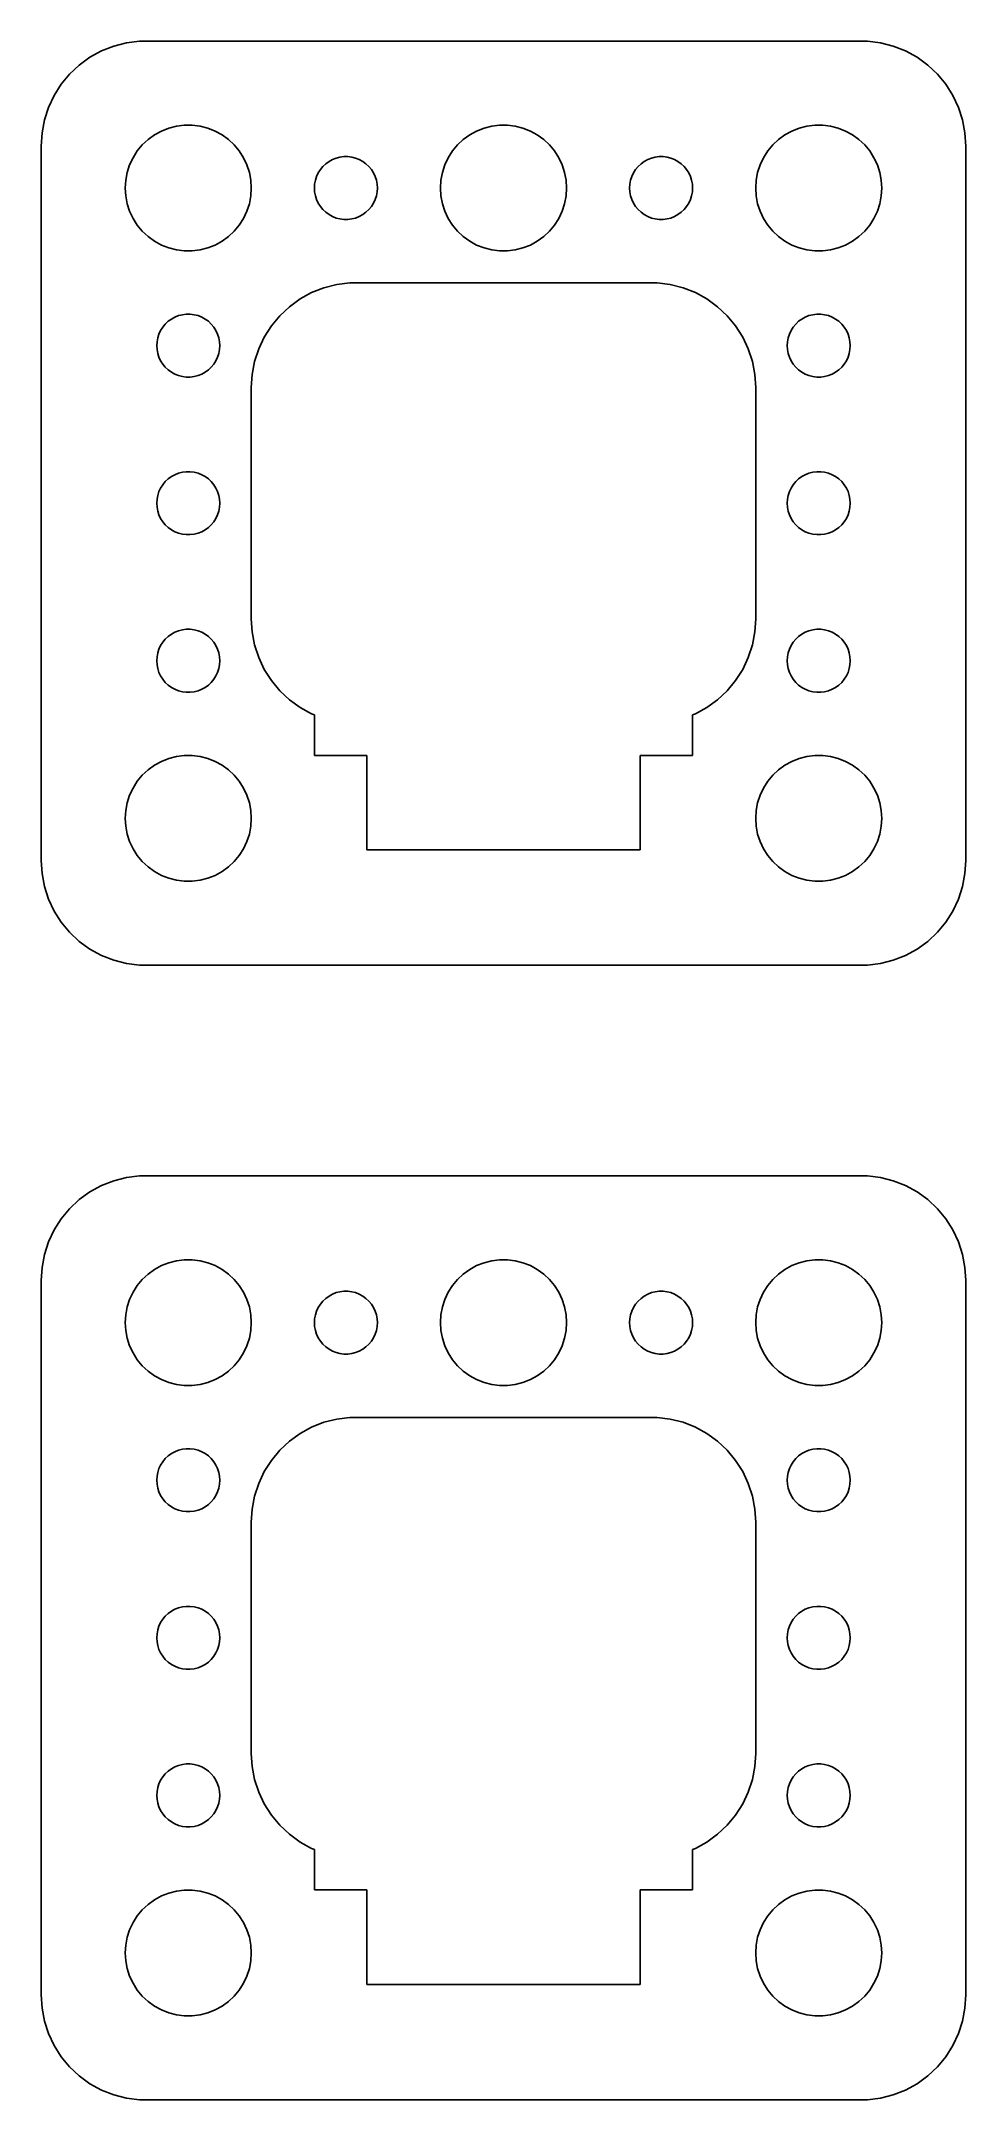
# Model space of a CAD drawing. Header units: metres. Extents: x -22 to 22, y 86 to 184.
import ezdxf

# ---------------------------------------------------------------- set-up
doc = ezdxf.new("R2010")
doc.units = ezdxf.units.M

msp = doc.modelspace()

# ---------------------------------------------------------------- linework, layer by layer
for p, q in [((-19.1289, 183.524), (-19.6791, 183.222)), ((-18.5451, 183.755), (-19.1289, 183.524)), ((-17.9369, 183.911), (-18.5451, 183.755)), ((-17.3139, 183.99), (-17.9369, 183.911)), ((17.3139, 183.99), (-17.3139, 183.99)), ((17.9369, 183.911), (17.3139, 183.99)), ((18.5451, 183.755), (17.9369, 183.911)), ((19.1289, 183.524), (18.5451, 183.755)), ((19.6791, 183.222), (19.1289, 183.524)), ((-20.6448, 182.423), (-21.0451, 181.939)), ((-20.1871, 182.853), (-20.6448, 182.423)), ((-19.6791, 183.222), (-20.1871, 182.853)), ((20.1871, 182.853), (19.6791, 183.222)), ((20.6448, 182.423), (20.1871, 182.853)), ((21.0451, 181.939), (20.6448, 182.423)), ((-21.3815, 181.409), (-21.6489, 180.841)), ((-21.0451, 181.939), (-21.3815, 181.409)), ((21.3815, 181.409), (21.0451, 181.939)), ((21.6489, 180.841), (21.3815, 181.409)), ((-21.6489, 180.841), (-21.8429, 180.243)), ((21.8429, 180.243), (21.6489, 180.841)), ((-21.9606, 179.627), (-22, 179)), ((-21.8429, 180.243), (-21.9606, 179.627)), ((-17.1869, 179.054), (-16.9123, 179.312)), ((-16.9123, 179.312), (-16.6075, 179.533)), ((-16.6075, 179.533), (-16.2773, 179.714)), ((-16.2773, 179.714), (-15.927, 179.853)), ((-15.927, 179.853), (-15.5621, 179.947)), ((-15.5621, 179.947), (-15.1884, 179.994)), ((-15.1884, 179.994), (-14.8116, 179.994)), ((-14.8116, 179.994), (-14.4379, 179.947)), ((-14.4379, 179.947), (-14.0729, 179.853)), ((-14.0729, 179.853), (-13.7227, 179.714)), ((-13.7227, 179.714), (-13.3925, 179.533)), ((-13.3925, 179.533), (-13.0877, 179.312)), ((-13.0877, 179.312), (-12.8131, 179.054)), ((-2.1869, 179.054), (-1.91226, 179.312)), ((-1.91226, 179.312), (-1.60747, 179.533)), ((-1.60747, 179.533), (-1.27733, 179.714)), ((-1.27733, 179.714), (-0.92705, 179.853)), ((-0.92705, 179.853), (-0.56213, 179.947)), ((-0.56213, 179.947), (-0.18837, 179.994)), ((-0.18837, 179.994), (0.18837, 179.994)), ((0.18837, 179.994), (0.56213, 179.947)), ((0.56213, 179.947), (0.92705, 179.853)), ((0.92705, 179.853), (1.27733, 179.714)), ((1.27733, 179.714), (1.60747, 179.533)), ((1.60747, 179.533), (1.91226, 179.312)), ((1.91226, 179.312), (2.1869, 179.054)), ((12.8131, 179.054), (13.0877, 179.312)), ((13.0877, 179.312), (13.3925, 179.533)), ((13.3925, 179.533), (13.7227, 179.714)), ((13.7227, 179.714), (14.0729, 179.853)), ((14.0729, 179.853), (14.4379, 179.947)), ((14.4379, 179.947), (14.8116, 179.994)), ((14.8116, 179.994), (15.1884, 179.994)), ((15.1884, 179.994), (15.5621, 179.947)), ((15.5621, 179.947), (15.927, 179.853)), ((15.927, 179.853), (16.2773, 179.714)), ((16.2773, 179.714), (16.6075, 179.533)), ((16.6075, 179.533), (16.9123, 179.312)), ((16.9123, 179.312), (17.1869, 179.054)), ((21.9606, 179.627), (21.8429, 180.243)), ((22, 179), (21.9606, 179.627)), ((-22, 179), (-22, 145)), ((-17.7893, 178.104), (-17.6289, 178.445)), ((-17.6289, 178.445), (-17.427, 178.763)), ((-17.427, 178.763), (-17.1869, 179.054)), ((-12.8131, 179.054), (-12.5729, 178.763)), ((-12.5729, 178.763), (-12.3711, 178.445)), ((-12.3711, 178.445), (-12.2107, 178.104)), ((-8.30373, 178.266), (-8.13866, 178.357)), ((-8.13866, 178.357), (-7.96352, 178.427)), ((-7.96352, 178.427), (-7.78107, 178.473)), ((-7.78107, 178.473), (-7.59418, 178.497)), ((-7.59418, 178.497), (-7.40581, 178.497)), ((-7.40581, 178.497), (-7.21892, 178.473)), ((-7.21892, 178.473), (-7.03647, 178.427)), ((-7.03647, 178.427), (-6.86133, 178.357)), ((-6.86133, 178.357), (-6.69626, 178.266)), ((-2.78932, 178.104), (-2.62891, 178.445)), ((-2.62891, 178.445), (-2.42705, 178.763)), ((-2.42705, 178.763), (-2.1869, 179.054)), ((2.1869, 179.054), (2.42705, 178.763)), ((2.42705, 178.763), (2.62891, 178.445)), ((2.62891, 178.445), (2.78932, 178.104)), ((6.69626, 178.266), (6.86133, 178.357)), ((6.86133, 178.357), (7.03647, 178.427)), ((7.03647, 178.427), (7.21892, 178.473)), ((7.21892, 178.473), (7.40581, 178.497)), ((7.40581, 178.497), (7.59418, 178.497)), ((7.59418, 178.497), (7.78107, 178.473)), ((7.78107, 178.473), (7.96352, 178.427)), ((7.96352, 178.427), (8.13866, 178.357)), ((8.13866, 178.357), (8.30373, 178.266)), ((12.2107, 178.104), (12.3711, 178.445)), ((12.3711, 178.445), (12.5729, 178.763)), ((12.5729, 178.763), (12.8131, 179.054)), ((17.1869, 179.054), (17.427, 178.763)), ((17.427, 178.763), (17.6289, 178.445)), ((17.6289, 178.445), (17.7893, 178.104)), ((22, 145), (22, 179)), ((-18, 177), (-17.9763, 177.376)), ((-17.9763, 177.376), (-17.9057, 177.746)), ((-17.9057, 177.746), (-17.7893, 178.104)), ((-12.2107, 178.104), (-12.0942, 177.746)), ((-12.0942, 177.746), (-12.0237, 177.376)), ((-12.0237, 177.376), (-12, 177)), ((-8.98816, 177.188), (-8.95287, 177.373)), ((-8.95287, 177.373), (-8.89465, 177.552)), ((-8.89465, 177.552), (-8.81445, 177.723)), ((-8.81445, 177.723), (-8.71352, 177.882)), ((-8.71352, 177.882), (-8.59344, 178.027)), ((-8.59344, 178.027), (-8.45613, 178.156)), ((-8.45613, 178.156), (-8.30373, 178.266)), ((-6.69626, 178.266), (-6.54385, 178.156)), ((-6.54385, 178.156), (-6.40654, 178.027)), ((-6.40654, 178.027), (-6.28647, 177.882)), ((-6.28647, 177.882), (-6.18553, 177.723)), ((-6.18553, 177.723), (-6.10533, 177.552)), ((-6.10533, 177.552), (-6.04712, 177.373)), ((-6.04712, 177.373), (-6.01183, 177.188)), ((-3, 177), (-2.97633, 177.376)), ((-2.97633, 177.376), (-2.90575, 177.746)), ((-2.90575, 177.746), (-2.78932, 178.104)), ((2.78932, 178.104), (2.90575, 177.746)), ((2.90575, 177.746), (2.97633, 177.376)), ((2.97633, 177.376), (3, 177)), ((6.01183, 177.188), (6.04712, 177.373)), ((6.04712, 177.373), (6.10533, 177.552)), ((6.10533, 177.552), (6.18553, 177.723)), ((6.18553, 177.723), (6.28647, 177.882)), ((6.28647, 177.882), (6.40654, 178.027)), ((6.40654, 178.027), (6.54385, 178.156)), ((6.54385, 178.156), (6.69626, 178.266)), ((8.30373, 178.266), (8.45613, 178.156)), ((8.45613, 178.156), (8.59344, 178.027)), ((8.59344, 178.027), (8.71352, 177.882)), ((8.71352, 177.882), (8.81445, 177.723)), ((8.81445, 177.723), (8.89465, 177.552)), ((8.89465, 177.552), (8.95287, 177.373)), ((8.95287, 177.373), (8.98816, 177.188)), ((12, 177), (12.0237, 177.376)), ((12.0237, 177.376), (12.0942, 177.746)), ((12.0942, 177.746), (12.2107, 178.104)), ((17.7893, 178.104), (17.9057, 177.746)), ((17.9057, 177.746), (17.9763, 177.376)), ((17.9763, 177.376), (18, 177)), ((-17.9763, 176.624), (-18, 177)), ((-17.9057, 176.254), (-17.9763, 176.624)), ((-12.0237, 176.624), (-12.0942, 176.254)), ((-12, 177), (-12.0237, 176.624)), ((-9, 177), (-8.98816, 177.188)), ((-8.98816, 176.812), (-9, 177)), ((-8.95287, 176.627), (-8.98816, 176.812)), ((-8.89465, 176.448), (-8.95287, 176.627)), ((-8.81445, 176.277), (-8.89465, 176.448)), ((-6.10533, 176.448), (-6.18553, 176.277)), ((-6.04712, 176.627), (-6.10533, 176.448)), ((-6.01183, 176.812), (-6.04712, 176.627)), ((-6.01183, 177.188), (-6, 177)), ((-6, 177), (-6.01183, 176.812)), ((-2.97633, 176.624), (-3, 177)), ((-2.90575, 176.254), (-2.97633, 176.624)), ((2.97633, 176.624), (2.90575, 176.254)), ((3, 177), (2.97633, 176.624)), ((6, 177), (6.01183, 177.188)), ((6.01183, 176.812), (6, 177)), ((6.04712, 176.627), (6.01183, 176.812)), ((6.10533, 176.448), (6.04712, 176.627)), ((6.18553, 176.277), (6.10533, 176.448)), ((8.89465, 176.448), (8.81445, 176.277)), ((8.95287, 176.627), (8.89465, 176.448)), ((8.98816, 176.812), (8.95287, 176.627)), ((8.98816, 177.188), (9, 177)), ((9, 177), (8.98816, 176.812)), ((12.0237, 176.624), (12, 177)), ((12.0942, 176.254), (12.0237, 176.624)), ((17.9763, 176.624), (17.9057, 176.254)), ((18, 177), (17.9763, 176.624)), ((-17.7893, 175.896), (-17.9057, 176.254)), ((-17.6289, 175.555), (-17.7893, 175.896)), ((-17.427, 175.237), (-17.6289, 175.555)), ((-12.3711, 175.555), (-12.5729, 175.237)), ((-12.2107, 175.896), (-12.3711, 175.555)), ((-12.0942, 176.254), (-12.2107, 175.896)), ((-8.71352, 176.118), (-8.81445, 176.277)), ((-8.59344, 175.973), (-8.71352, 176.118)), ((-8.45613, 175.844), (-8.59344, 175.973)), ((-8.30373, 175.734), (-8.45613, 175.844)), ((-8.13866, 175.643), (-8.30373, 175.734)), ((-7.96352, 175.573), (-8.13866, 175.643)), ((-7.78107, 175.527), (-7.96352, 175.573)), ((-7.59418, 175.503), (-7.78107, 175.527)), ((-7.40581, 175.503), (-7.59418, 175.503)), ((-7.21892, 175.527), (-7.40581, 175.503)), ((-7.03647, 175.573), (-7.21892, 175.527)), ((-6.86133, 175.643), (-7.03647, 175.573)), ((-6.69626, 175.734), (-6.86133, 175.643)), ((-6.54385, 175.844), (-6.69626, 175.734)), ((-6.40654, 175.973), (-6.54385, 175.844)), ((-6.28647, 176.118), (-6.40654, 175.973)), ((-6.18553, 176.277), (-6.28647, 176.118)), ((-2.78932, 175.896), (-2.90575, 176.254)), ((-2.62891, 175.555), (-2.78932, 175.896)), ((-2.42705, 175.237), (-2.62891, 175.555)), ((2.62891, 175.555), (2.42705, 175.237)), ((2.78932, 175.896), (2.62891, 175.555)), ((2.90575, 176.254), (2.78932, 175.896)), ((6.28647, 176.118), (6.18553, 176.277)), ((6.40654, 175.973), (6.28647, 176.118)), ((6.54385, 175.844), (6.40654, 175.973)), ((6.69626, 175.734), (6.54385, 175.844)), ((6.86133, 175.643), (6.69626, 175.734)), ((7.03647, 175.573), (6.86133, 175.643)), ((7.21892, 175.527), (7.03647, 175.573)), ((7.40581, 175.503), (7.21892, 175.527)), ((7.59418, 175.503), (7.40581, 175.503)), ((7.78107, 175.527), (7.59418, 175.503)), ((7.96352, 175.573), (7.78107, 175.527)), ((8.13866, 175.643), (7.96352, 175.573)), ((8.30373, 175.734), (8.13866, 175.643)), ((8.45613, 175.844), (8.30373, 175.734)), ((8.59344, 175.973), (8.45613, 175.844)), ((8.71352, 176.118), (8.59344, 175.973)), ((8.81445, 176.277), (8.71352, 176.118)), ((12.2107, 175.896), (12.0942, 176.254)), ((12.3711, 175.555), (12.2107, 175.896)), ((12.5729, 175.237), (12.3711, 175.555)), ((17.6289, 175.555), (17.427, 175.237)), ((17.7893, 175.896), (17.6289, 175.555)), ((17.9057, 176.254), (17.7893, 175.896)), ((-17.1869, 174.946), (-17.427, 175.237)), ((-16.9123, 174.688), (-17.1869, 174.946)), ((-16.6075, 174.467), (-16.9123, 174.688)), ((-16.2773, 174.286), (-16.6075, 174.467)), ((-13.3925, 174.467), (-13.7227, 174.286)), ((-13.0877, 174.688), (-13.3925, 174.467)), ((-12.8131, 174.946), (-13.0877, 174.688)), ((-12.5729, 175.237), (-12.8131, 174.946)), ((-2.1869, 174.946), (-2.42705, 175.237)), ((-1.91226, 174.688), (-2.1869, 174.946)), ((-1.60747, 174.467), (-1.91226, 174.688)), ((-1.27733, 174.286), (-1.60747, 174.467)), ((1.60747, 174.467), (1.27733, 174.286)), ((1.91226, 174.688), (1.60747, 174.467)), ((2.1869, 174.946), (1.91226, 174.688)), ((2.42705, 175.237), (2.1869, 174.946)), ((12.8131, 174.946), (12.5729, 175.237)), ((13.0877, 174.688), (12.8131, 174.946)), ((13.3925, 174.467), (13.0877, 174.688)), ((13.7227, 174.286), (13.3925, 174.467)), ((16.6075, 174.467), (16.2773, 174.286)), ((16.9123, 174.688), (16.6075, 174.467)), ((17.1869, 174.946), (16.9123, 174.688)), ((17.427, 175.237), (17.1869, 174.946)), ((-15.927, 174.147), (-16.2773, 174.286)), ((-15.5621, 174.053), (-15.927, 174.147)), ((-15.1884, 174.006), (-15.5621, 174.053)), ((-14.8116, 174.006), (-15.1884, 174.006)), ((-14.4379, 174.053), (-14.8116, 174.006)), ((-14.0729, 174.147), (-14.4379, 174.053)), ((-13.7227, 174.286), (-14.0729, 174.147)), ((-0.92705, 174.147), (-1.27733, 174.286)), ((-0.56213, 174.053), (-0.92705, 174.147)), ((-0.18837, 174.006), (-0.56213, 174.053)), ((0.18837, 174.006), (-0.18837, 174.006)), ((0.56213, 174.053), (0.18837, 174.006)), ((0.92705, 174.147), (0.56213, 174.053)), ((1.27733, 174.286), (0.92705, 174.147)), ((14.0729, 174.147), (13.7227, 174.286)), ((14.4379, 174.053), (14.0729, 174.147)), ((14.8116, 174.006), (14.4379, 174.053)), ((15.1884, 174.006), (14.8116, 174.006)), ((15.5621, 174.053), (15.1884, 174.006)), ((15.927, 174.147), (15.5621, 174.053)), ((16.2773, 174.286), (15.927, 174.147)), ((-7.9369, 172.411), (-7.31395, 172.49)), ((-7.31395, 172.49), (7.31395, 172.49)), ((7.31395, 172.49), (7.9369, 172.411)), ((-10.1871, 171.353), (-9.67912, 171.722)), ((-9.67912, 171.722), (-9.12889, 172.024)), ((-9.12889, 172.024), (-8.54507, 172.255)), ((-8.54507, 172.255), (-7.9369, 172.411)), ((7.9369, 172.411), (8.54507, 172.255)), ((8.54507, 172.255), (9.12889, 172.024)), ((9.12889, 172.024), (9.67912, 171.722)), ((9.67912, 171.722), (10.1871, 171.353)), ((-16.2135, 170.382), (-16.0934, 170.527)), ((-16.0934, 170.527), (-15.9561, 170.656)), ((-15.9561, 170.656), (-15.8037, 170.766)), ((-15.8037, 170.766), (-15.6387, 170.857)), ((-15.6387, 170.857), (-15.4635, 170.927)), ((-15.4635, 170.927), (-15.2811, 170.973)), ((-15.2811, 170.973), (-15.0942, 170.997)), ((-15.0942, 170.997), (-14.9058, 170.997)), ((-14.9058, 170.997), (-14.7189, 170.973)), ((-14.7189, 170.973), (-14.5365, 170.927)), ((-14.5365, 170.927), (-14.3613, 170.857)), ((-14.3613, 170.857), (-14.1963, 170.766)), ((-14.1963, 170.766), (-14.0439, 170.656)), ((-14.0439, 170.656), (-13.9065, 170.527)), ((-13.9065, 170.527), (-13.7865, 170.382)), ((-11.0451, 170.439), (-10.6448, 170.923)), ((-10.6448, 170.923), (-10.1871, 171.353)), ((10.1871, 171.353), (10.6448, 170.923)), ((10.6448, 170.923), (11.0451, 170.439)), ((13.7865, 170.382), (13.9065, 170.527)), ((13.9065, 170.527), (14.0439, 170.656)), ((14.0439, 170.656), (14.1963, 170.766)), ((14.1963, 170.766), (14.3613, 170.857)), ((14.3613, 170.857), (14.5365, 170.927)), ((14.5365, 170.927), (14.7189, 170.973)), ((14.7189, 170.973), (14.9058, 170.997)), ((14.9058, 170.997), (15.0942, 170.997)), ((15.0942, 170.997), (15.2811, 170.973)), ((15.2811, 170.973), (15.4635, 170.927)), ((15.4635, 170.927), (15.6387, 170.857)), ((15.6387, 170.857), (15.8037, 170.766)), ((15.8037, 170.766), (15.9561, 170.656)), ((15.9561, 170.656), (16.0934, 170.527)), ((16.0934, 170.527), (16.2135, 170.382)), ((-16.5, 169.5), (-16.4882, 169.688)), ((-16.4882, 169.688), (-16.4529, 169.873)), ((-16.4529, 169.873), (-16.3947, 170.052)), ((-16.3947, 170.052), (-16.3145, 170.223)), ((-16.3145, 170.223), (-16.2135, 170.382)), ((-13.7865, 170.382), (-13.6855, 170.223)), ((-13.6855, 170.223), (-13.6053, 170.052)), ((-13.6053, 170.052), (-13.5471, 169.873)), ((-13.5471, 169.873), (-13.5118, 169.688)), ((-13.5118, 169.688), (-13.5, 169.5)), ((-11.6489, 169.341), (-11.3815, 169.909)), ((-11.3815, 169.909), (-11.0451, 170.439)), ((11.0451, 170.439), (11.3815, 169.909)), ((11.3815, 169.909), (11.6489, 169.341)), ((13.5, 169.5), (13.5118, 169.688)), ((13.5118, 169.688), (13.5471, 169.873)), ((13.5471, 169.873), (13.6053, 170.052)), ((13.6053, 170.052), (13.6855, 170.223)), ((13.6855, 170.223), (13.7865, 170.382)), ((16.2135, 170.382), (16.3145, 170.223)), ((16.3145, 170.223), (16.3947, 170.052)), ((16.3947, 170.052), (16.4529, 169.873)), ((16.4529, 169.873), (16.4882, 169.688)), ((16.4882, 169.688), (16.5, 169.5)), ((-16.4882, 169.312), (-16.5, 169.5)), ((-16.4529, 169.127), (-16.4882, 169.312)), ((-16.3947, 168.948), (-16.4529, 169.127)), ((-16.3145, 168.777), (-16.3947, 168.948)), ((-16.2135, 168.618), (-16.3145, 168.777)), ((-16.0934, 168.473), (-16.2135, 168.618)), ((-13.7865, 168.618), (-13.9065, 168.473)), ((-13.6855, 168.777), (-13.7865, 168.618)), ((-13.6053, 168.948), (-13.6855, 168.777)), ((-13.5471, 169.127), (-13.6053, 168.948)), ((-13.5118, 169.312), (-13.5471, 169.127)), ((-13.5, 169.5), (-13.5118, 169.312)), ((-11.9606, 168.127), (-11.8429, 168.743)), ((-11.8429, 168.743), (-11.6489, 169.341)), ((11.6489, 169.341), (11.8429, 168.743)), ((11.8429, 168.743), (11.9606, 168.127)), ((13.5118, 169.312), (13.5, 169.5)), ((13.5471, 169.127), (13.5118, 169.312)), ((13.6053, 168.948), (13.5471, 169.127)), ((13.6855, 168.777), (13.6053, 168.948)), ((13.7865, 168.618), (13.6855, 168.777)), ((13.9065, 168.473), (13.7865, 168.618)), ((16.2135, 168.618), (16.0934, 168.473)), ((16.3145, 168.777), (16.2135, 168.618)), ((16.3947, 168.948), (16.3145, 168.777)), ((16.4529, 169.127), (16.3947, 168.948)), ((16.4882, 169.312), (16.4529, 169.127)), ((16.5, 169.5), (16.4882, 169.312)), ((-15.9561, 168.344), (-16.0934, 168.473)), ((-15.8037, 168.234), (-15.9561, 168.344)), ((-15.6387, 168.143), (-15.8037, 168.234)), ((-15.4635, 168.073), (-15.6387, 168.143)), ((-15.2811, 168.027), (-15.4635, 168.073)), ((-15.0942, 168.003), (-15.2811, 168.027)), ((-14.9058, 168.003), (-15.0942, 168.003)), ((-14.7189, 168.027), (-14.9058, 168.003)), ((-14.5365, 168.073), (-14.7189, 168.027)), ((-14.3613, 168.143), (-14.5365, 168.073)), ((-14.1963, 168.234), (-14.3613, 168.143)), ((-14.0439, 168.344), (-14.1963, 168.234)), ((-13.9065, 168.473), (-14.0439, 168.344)), ((-12, 167.5), (-11.9606, 168.127)), ((11.9606, 168.127), (12, 167.5)), ((14.0439, 168.344), (13.9065, 168.473)), ((14.1963, 168.234), (14.0439, 168.344)), ((14.3613, 168.143), (14.1963, 168.234)), ((14.5365, 168.073), (14.3613, 168.143)), ((14.7189, 168.027), (14.5365, 168.073)), ((14.9058, 168.003), (14.7189, 168.027)), ((15.0942, 168.003), (14.9058, 168.003)), ((15.2811, 168.027), (15.0942, 168.003)), ((15.4635, 168.073), (15.2811, 168.027)), ((15.6387, 168.143), (15.4635, 168.073)), ((15.8037, 168.234), (15.6387, 168.143)), ((15.9561, 168.344), (15.8037, 168.234)), ((16.0934, 168.473), (15.9561, 168.344)), ((-12, 156.5), (-12, 167.5)), ((12, 167.5), (12, 156.5)), ((-16.3947, 162.552), (-16.3145, 162.723)), ((-16.3145, 162.723), (-16.2135, 162.882)), ((-16.2135, 162.882), (-16.0934, 163.027)), ((-16.0934, 163.027), (-15.9561, 163.156)), ((-15.9561, 163.156), (-15.8037, 163.266)), ((-15.8037, 163.266), (-15.6387, 163.357)), ((-15.6387, 163.357), (-15.4635, 163.427)), ((-15.4635, 163.427), (-15.2811, 163.473)), ((-15.2811, 163.473), (-15.0942, 163.497)), ((-15.0942, 163.497), (-14.9058, 163.497)), ((-14.9058, 163.497), (-14.7189, 163.473)), ((-14.7189, 163.473), (-14.5365, 163.427)), ((-14.5365, 163.427), (-14.3613, 163.357)), ((-14.3613, 163.357), (-14.1963, 163.266)), ((-14.1963, 163.266), (-14.0439, 163.156)), ((-14.0439, 163.156), (-13.9065, 163.027)), ((-13.9065, 163.027), (-13.7865, 162.882)), ((-13.7865, 162.882), (-13.6855, 162.723)), ((-13.6855, 162.723), (-13.6053, 162.552)), ((13.6053, 162.552), (13.6855, 162.723)), ((13.6855, 162.723), (13.7865, 162.882)), ((13.7865, 162.882), (13.9065, 163.027)), ((13.9065, 163.027), (14.0439, 163.156)), ((14.0439, 163.156), (14.1963, 163.266)), ((14.1963, 163.266), (14.3613, 163.357)), ((14.3613, 163.357), (14.5365, 163.427)), ((14.5365, 163.427), (14.7189, 163.473)), ((14.7189, 163.473), (14.9058, 163.497)), ((14.9058, 163.497), (15.0942, 163.497)), ((15.0942, 163.497), (15.2811, 163.473)), ((15.2811, 163.473), (15.4635, 163.427)), ((15.4635, 163.427), (15.6387, 163.357)), ((15.6387, 163.357), (15.8037, 163.266)), ((15.8037, 163.266), (15.9561, 163.156)), ((15.9561, 163.156), (16.0934, 163.027)), ((16.0934, 163.027), (16.2135, 162.882)), ((16.2135, 162.882), (16.3145, 162.723)), ((16.3145, 162.723), (16.3947, 162.552)), ((-16.5, 162), (-16.4882, 162.188)), ((-16.4882, 161.812), (-16.5, 162)), ((-16.4882, 162.188), (-16.4529, 162.373)), ((-16.4529, 161.627), (-16.4882, 161.812)), ((-16.4529, 162.373), (-16.3947, 162.552)), ((-13.6053, 162.552), (-13.5471, 162.373)), ((-13.5471, 162.373), (-13.5118, 162.188)), ((-13.5118, 161.812), (-13.5471, 161.627)), ((-13.5118, 162.188), (-13.5, 162)), ((-13.5, 162), (-13.5118, 161.812)), ((13.5, 162), (13.5118, 162.188)), ((13.5118, 161.812), (13.5, 162)), ((13.5118, 162.188), (13.5471, 162.373)), ((13.5471, 161.627), (13.5118, 161.812)), ((13.5471, 162.373), (13.6053, 162.552)), ((16.3947, 162.552), (16.4529, 162.373)), ((16.4529, 162.373), (16.4882, 162.188)), ((16.4882, 161.812), (16.4529, 161.627)), ((16.4882, 162.188), (16.5, 162)), ((16.5, 162), (16.4882, 161.812)), ((-16.3947, 161.448), (-16.4529, 161.627)), ((-16.3145, 161.277), (-16.3947, 161.448)), ((-16.2135, 161.118), (-16.3145, 161.277)), ((-16.0934, 160.973), (-16.2135, 161.118)), ((-15.9561, 160.844), (-16.0934, 160.973)), ((-15.8037, 160.734), (-15.9561, 160.844)), ((-15.6387, 160.643), (-15.8037, 160.734)), ((-14.1963, 160.734), (-14.3613, 160.643)), ((-14.0439, 160.844), (-14.1963, 160.734)), ((-13.9065, 160.973), (-14.0439, 160.844)), ((-13.7865, 161.118), (-13.9065, 160.973)), ((-13.6855, 161.277), (-13.7865, 161.118)), ((-13.6053, 161.448), (-13.6855, 161.277)), ((-13.5471, 161.627), (-13.6053, 161.448)), ((13.6053, 161.448), (13.5471, 161.627)), ((13.6855, 161.277), (13.6053, 161.448)), ((13.7865, 161.118), (13.6855, 161.277)), ((13.9065, 160.973), (13.7865, 161.118)), ((14.0439, 160.844), (13.9065, 160.973)), ((14.1963, 160.734), (14.0439, 160.844)), ((14.3613, 160.643), (14.1963, 160.734)), ((15.8037, 160.734), (15.6387, 160.643)), ((15.9561, 160.844), (15.8037, 160.734)), ((16.0934, 160.973), (15.9561, 160.844)), ((16.2135, 161.118), (16.0934, 160.973)), ((16.3145, 161.277), (16.2135, 161.118)), ((16.3947, 161.448), (16.3145, 161.277)), ((16.4529, 161.627), (16.3947, 161.448)), ((-15.4635, 160.573), (-15.6387, 160.643)), ((-15.2811, 160.527), (-15.4635, 160.573)), ((-15.0942, 160.503), (-15.2811, 160.527)), ((-14.9058, 160.503), (-15.0942, 160.503)), ((-14.7189, 160.527), (-14.9058, 160.503)), ((-14.5365, 160.573), (-14.7189, 160.527)), ((-14.3613, 160.643), (-14.5365, 160.573)), ((14.5365, 160.573), (14.3613, 160.643)), ((14.7189, 160.527), (14.5365, 160.573)), ((14.9058, 160.503), (14.7189, 160.527)), ((15.0942, 160.503), (14.9058, 160.503)), ((15.2811, 160.527), (15.0942, 160.503)), ((15.4635, 160.573), (15.2811, 160.527)), ((15.6387, 160.643), (15.4635, 160.573)), ((-15.8037, 155.766), (-15.6387, 155.857)), ((-15.6387, 155.857), (-15.4635, 155.927)), ((-15.4635, 155.927), (-15.2811, 155.973)), ((-15.2811, 155.973), (-15.0942, 155.997)), ((-15.0942, 155.997), (-14.9058, 155.997)), ((-14.9058, 155.997), (-14.7189, 155.973)), ((-14.7189, 155.973), (-14.5365, 155.927)), ((-14.5365, 155.927), (-14.3613, 155.857)), ((-14.3613, 155.857), (-14.1963, 155.766)), ((-11.9606, 155.873), (-12, 156.5)), ((-11.8429, 155.257), (-11.9606, 155.873)), ((11.9606, 155.873), (11.8429, 155.257)), ((12, 156.5), (11.9606, 155.873)), ((14.1963, 155.766), (14.3613, 155.857)), ((14.3613, 155.857), (14.5365, 155.927)), ((14.5365, 155.927), (14.7189, 155.973)), ((14.7189, 155.973), (14.9058, 155.997)), ((14.9058, 155.997), (15.0942, 155.997)), ((15.0942, 155.997), (15.2811, 155.973)), ((15.2811, 155.973), (15.4635, 155.927)), ((15.4635, 155.927), (15.6387, 155.857)), ((15.6387, 155.857), (15.8037, 155.766)), ((-16.4882, 154.688), (-16.4529, 154.873)), ((-16.4529, 154.873), (-16.3947, 155.052)), ((-16.3947, 155.052), (-16.3145, 155.223)), ((-16.3145, 155.223), (-16.2135, 155.382)), ((-16.2135, 155.382), (-16.0934, 155.527)), ((-16.0934, 155.527), (-15.9561, 155.656)), ((-15.9561, 155.656), (-15.8037, 155.766)), ((-14.1963, 155.766), (-14.0439, 155.656)), ((-14.0439, 155.656), (-13.9065, 155.527)), ((-13.9065, 155.527), (-13.7865, 155.382)), ((-13.7865, 155.382), (-13.6855, 155.223)), ((-13.6855, 155.223), (-13.6053, 155.052)), ((-13.6053, 155.052), (-13.5471, 154.873)), ((-13.5471, 154.873), (-13.5118, 154.688)), ((-11.6489, 154.659), (-11.8429, 155.257)), ((11.8429, 155.257), (11.6489, 154.659)), ((13.5118, 154.688), (13.5471, 154.873)), ((13.5471, 154.873), (13.6053, 155.052)), ((13.6053, 155.052), (13.6855, 155.223)), ((13.6855, 155.223), (13.7865, 155.382)), ((13.7865, 155.382), (13.9065, 155.527)), ((13.9065, 155.527), (14.0439, 155.656)), ((14.0439, 155.656), (14.1963, 155.766)), ((15.8037, 155.766), (15.9561, 155.656)), ((15.9561, 155.656), (16.0934, 155.527)), ((16.0934, 155.527), (16.2135, 155.382)), ((16.2135, 155.382), (16.3145, 155.223)), ((16.3145, 155.223), (16.3947, 155.052)), ((16.3947, 155.052), (16.4529, 154.873)), ((16.4529, 154.873), (16.4882, 154.688)), ((-16.5, 154.5), (-16.4882, 154.688)), ((-16.4882, 154.312), (-16.5, 154.5)), ((-16.4529, 154.127), (-16.4882, 154.312)), ((-16.3947, 153.948), (-16.4529, 154.127)), ((-16.3145, 153.777), (-16.3947, 153.948)), ((-13.6053, 153.948), (-13.6855, 153.777)), ((-13.5471, 154.127), (-13.6053, 153.948)), ((-13.5118, 154.312), (-13.5471, 154.127)), ((-13.5118, 154.688), (-13.5, 154.5)), ((-13.5, 154.5), (-13.5118, 154.312)), ((-11.3815, 154.091), (-11.6489, 154.659)), ((-11.0451, 153.561), (-11.3815, 154.091)), ((11.3815, 154.091), (11.0451, 153.561)), ((11.6489, 154.659), (11.3815, 154.091)), ((13.5, 154.5), (13.5118, 154.688)), ((13.5118, 154.312), (13.5, 154.5)), ((13.5471, 154.127), (13.5118, 154.312)), ((13.6053, 153.948), (13.5471, 154.127)), ((13.6855, 153.777), (13.6053, 153.948)), ((16.3947, 153.948), (16.3145, 153.777)), ((16.4529, 154.127), (16.3947, 153.948)), ((16.4882, 154.312), (16.4529, 154.127)), ((16.4882, 154.688), (16.5, 154.5)), ((16.5, 154.5), (16.4882, 154.312)), ((-16.2135, 153.618), (-16.3145, 153.777)), ((-16.0934, 153.473), (-16.2135, 153.618)), ((-15.9561, 153.344), (-16.0934, 153.473)), ((-15.8037, 153.234), (-15.9561, 153.344)), ((-15.6387, 153.143), (-15.8037, 153.234)), ((-15.4635, 153.073), (-15.6387, 153.143)), ((-15.2811, 153.027), (-15.4635, 153.073)), ((-15.0942, 153.003), (-15.2811, 153.027)), ((-14.9058, 153.003), (-15.0942, 153.003)), ((-14.7189, 153.027), (-14.9058, 153.003)), ((-14.5365, 153.073), (-14.7189, 153.027)), ((-14.3613, 153.143), (-14.5365, 153.073)), ((-14.1963, 153.234), (-14.3613, 153.143)), ((-14.0439, 153.344), (-14.1963, 153.234)), ((-13.9065, 153.473), (-14.0439, 153.344)), ((-13.7865, 153.618), (-13.9065, 153.473)), ((-13.6855, 153.777), (-13.7865, 153.618)), ((-10.6448, 153.077), (-11.0451, 153.561)), ((-10.1871, 152.647), (-10.6448, 153.077)), ((10.6448, 153.077), (10.1871, 152.647)), ((11.0451, 153.561), (10.6448, 153.077)), ((13.7865, 153.618), (13.6855, 153.777)), ((13.9065, 153.473), (13.7865, 153.618)), ((14.0439, 153.344), (13.9065, 153.473)), ((14.1963, 153.234), (14.0439, 153.344)), ((14.3613, 153.143), (14.1963, 153.234)), ((14.5365, 153.073), (14.3613, 153.143)), ((14.7189, 153.027), (14.5365, 153.073)), ((14.9058, 153.003), (14.7189, 153.027)), ((15.0942, 153.003), (14.9058, 153.003)), ((15.2811, 153.027), (15.0942, 153.003)), ((15.4635, 153.073), (15.2811, 153.027)), ((15.6387, 153.143), (15.4635, 153.073)), ((15.8037, 153.234), (15.6387, 153.143)), ((15.9561, 153.344), (15.8037, 153.234)), ((16.0934, 153.473), (15.9561, 153.344)), ((16.2135, 153.618), (16.0934, 153.473)), ((16.3145, 153.777), (16.2135, 153.618)), ((-9.67912, 152.278), (-10.1871, 152.647)), ((-9.12889, 151.976), (-9.67912, 152.278)), ((-9, 151.925), (-9.12889, 151.976)), ((-9, 150), (-9, 151.925)), ((9.12889, 151.976), (9, 151.925)), ((9, 151.925), (9, 150)), ((9.67912, 152.278), (9.12889, 151.976)), ((10.1871, 152.647), (9.67912, 152.278)), ((-15.927, 149.853), (-15.5621, 149.947)), ((-15.5621, 149.947), (-15.1884, 149.994)), ((-15.1884, 149.994), (-14.8116, 149.994)), ((-14.8116, 149.994), (-14.4379, 149.947)), ((-14.4379, 149.947), (-14.0729, 149.853)), ((-6.5, 150), (-9, 150)), ((-6.5, 145.5), (-6.5, 150)), ((9, 150), (6.5, 150)), ((6.5, 150), (6.5, 145.5)), ((14.0729, 149.853), (14.4379, 149.947)), ((14.4379, 149.947), (14.8116, 149.994)), ((14.8116, 149.994), (15.1884, 149.994)), ((15.1884, 149.994), (15.5621, 149.947)), ((15.5621, 149.947), (15.927, 149.853)), ((-17.427, 148.763), (-17.1869, 149.054)), ((-17.1869, 149.054), (-16.9123, 149.312)), ((-16.9123, 149.312), (-16.6075, 149.533)), ((-16.6075, 149.533), (-16.2773, 149.714)), ((-16.2773, 149.714), (-15.927, 149.853)), ((-14.0729, 149.853), (-13.7227, 149.714)), ((-13.7227, 149.714), (-13.3925, 149.533)), ((-13.3925, 149.533), (-13.0877, 149.312)), ((-13.0877, 149.312), (-12.8131, 149.054)), ((-12.8131, 149.054), (-12.5729, 148.763)), ((12.5729, 148.763), (12.8131, 149.054)), ((12.8131, 149.054), (13.0877, 149.312)), ((13.0877, 149.312), (13.3925, 149.533)), ((13.3925, 149.533), (13.7227, 149.714)), ((13.7227, 149.714), (14.0729, 149.853)), ((15.927, 149.853), (16.2773, 149.714)), ((16.2773, 149.714), (16.6075, 149.533)), ((16.6075, 149.533), (16.9123, 149.312)), ((16.9123, 149.312), (17.1869, 149.054)), ((17.1869, 149.054), (17.427, 148.763)), ((-17.9057, 147.746), (-17.7893, 148.104)), ((-17.7893, 148.104), (-17.6289, 148.445)), ((-17.6289, 148.445), (-17.427, 148.763)), ((-12.5729, 148.763), (-12.3711, 148.445)), ((-12.3711, 148.445), (-12.2107, 148.104)), ((-12.2107, 148.104), (-12.0942, 147.746)), ((12.0942, 147.746), (12.2107, 148.104)), ((12.2107, 148.104), (12.3711, 148.445)), ((12.3711, 148.445), (12.5729, 148.763)), ((17.427, 148.763), (17.6289, 148.445)), ((17.6289, 148.445), (17.7893, 148.104)), ((17.7893, 148.104), (17.9057, 147.746)), ((-18, 147), (-17.9763, 147.376)), ((-17.9763, 146.624), (-18, 147)), ((-17.9763, 147.376), (-17.9057, 147.746)), ((-12.0942, 147.746), (-12.0237, 147.376)), ((-12.0237, 147.376), (-12, 147)), ((-12, 147), (-12.0237, 146.624)), ((12, 147), (12.0237, 147.376)), ((12.0237, 146.624), (12, 147)), ((12.0237, 147.376), (12.0942, 147.746)), ((17.9057, 147.746), (17.9763, 147.376)), ((17.9763, 147.376), (18, 147)), ((18, 147), (17.9763, 146.624)), ((-17.9057, 146.254), (-17.9763, 146.624)), ((-17.7893, 145.896), (-17.9057, 146.254)), ((-12.0942, 146.254), (-12.2107, 145.896)), ((-12.0237, 146.624), (-12.0942, 146.254)), ((12.0942, 146.254), (12.0237, 146.624)), ((12.2107, 145.896), (12.0942, 146.254)), ((17.9057, 146.254), (17.7893, 145.896)), ((17.9763, 146.624), (17.9057, 146.254)), ((-17.6289, 145.555), (-17.7893, 145.896)), ((-17.427, 145.237), (-17.6289, 145.555)), ((-17.1869, 144.946), (-17.427, 145.237)), ((-12.5729, 145.237), (-12.8131, 144.946)), ((-12.3711, 145.555), (-12.5729, 145.237)), ((-12.2107, 145.896), (-12.3711, 145.555)), ((6.5, 145.5), (-6.5, 145.5)), ((12.3711, 145.555), (12.2107, 145.896)), ((12.5729, 145.237), (12.3711, 145.555)), ((12.8131, 144.946), (12.5729, 145.237)), ((17.427, 145.237), (17.1869, 144.946)), ((17.6289, 145.555), (17.427, 145.237)), ((17.7893, 145.896), (17.6289, 145.555)), ((-22, 145), (-21.9606, 144.373)), ((-21.9606, 144.373), (-21.8429, 143.757)), ((-16.9123, 144.688), (-17.1869, 144.946)), ((-16.6075, 144.467), (-16.9123, 144.688)), ((-16.2773, 144.286), (-16.6075, 144.467)), ((-15.927, 144.147), (-16.2773, 144.286)), ((-15.5621, 144.053), (-15.927, 144.147)), ((-15.1884, 144.006), (-15.5621, 144.053)), ((-14.4379, 144.053), (-14.8116, 144.006)), ((-14.0729, 144.147), (-14.4379, 144.053)), ((-13.7227, 144.286), (-14.0729, 144.147)), ((-13.3925, 144.467), (-13.7227, 144.286)), ((-13.0877, 144.688), (-13.3925, 144.467)), ((-12.8131, 144.946), (-13.0877, 144.688)), ((13.0877, 144.688), (12.8131, 144.946)), ((13.3925, 144.467), (13.0877, 144.688)), ((13.7227, 144.286), (13.3925, 144.467)), ((14.0729, 144.147), (13.7227, 144.286)), ((14.4379, 144.053), (14.0729, 144.147)), ((14.8116, 144.006), (14.4379, 144.053)), ((15.5621, 144.053), (15.1884, 144.006)), ((15.927, 144.147), (15.5621, 144.053)), ((16.2773, 144.286), (15.927, 144.147)), ((16.6075, 144.467), (16.2773, 144.286)), ((16.9123, 144.688), (16.6075, 144.467)), ((17.1869, 144.946), (16.9123, 144.688)), ((21.8429, 143.757), (21.9606, 144.373)), ((21.9606, 144.373), (22, 145)), ((-21.8429, 143.757), (-21.6489, 143.159)), ((-21.6489, 143.159), (-21.3815, 142.591)), ((-14.8116, 144.006), (-15.1884, 144.006)), ((15.1884, 144.006), (14.8116, 144.006)), ((21.3815, 142.591), (21.6489, 143.159)), ((21.6489, 143.159), (21.8429, 143.757)), ((-21.3815, 142.591), (-21.0451, 142.061)), ((21.0451, 142.061), (21.3815, 142.591)), ((-21.0451, 142.061), (-20.6448, 141.577)), ((-20.6448, 141.577), (-20.1871, 141.147)), ((-20.1871, 141.147), (-19.6791, 140.778)), ((19.6791, 140.778), (20.1871, 141.147)), ((20.1871, 141.147), (20.6448, 141.577)), ((20.6448, 141.577), (21.0451, 142.061)), ((-19.6791, 140.778), (-19.1289, 140.476)), ((-19.1289, 140.476), (-18.5451, 140.245)), ((-18.5451, 140.245), (-17.9369, 140.089)), ((17.9369, 140.089), (18.5451, 140.245)), ((18.5451, 140.245), (19.1289, 140.476)), ((19.1289, 140.476), (19.6791, 140.778)), ((-17.9369, 140.089), (-17.3139, 140.01)), ((-17.3139, 140.01), (17.3139, 140.01)), ((17.3139, 140.01), (17.9369, 140.089)), ((-19.1289, 129.524), (-19.6791, 129.222)), ((-18.5451, 129.755), (-19.1289, 129.524)), ((-17.9369, 129.911), (-18.5451, 129.755)), ((-17.3139, 129.99), (-17.9369, 129.911)), ((17.3139, 129.99), (-17.3139, 129.99)), ((17.9369, 129.911), (17.3139, 129.99)), ((18.5451, 129.755), (17.9369, 129.911)), ((19.1289, 129.524), (18.5451, 129.755)), ((19.6791, 129.222), (19.1289, 129.524)), ((-20.6448, 128.423), (-21.0451, 127.939)), ((-20.1871, 128.853), (-20.6448, 128.423)), ((-19.6791, 129.222), (-20.1871, 128.853)), ((20.1871, 128.853), (19.6791, 129.222)), ((20.6448, 128.423), (20.1871, 128.853)), ((21.0451, 127.939), (20.6448, 128.423)), ((-21.3815, 127.409), (-21.6489, 126.841)), ((-21.0451, 127.939), (-21.3815, 127.409)), ((21.3815, 127.409), (21.0451, 127.939)), ((21.6489, 126.841), (21.3815, 127.409)), ((-21.6489, 126.841), (-21.8429, 126.243)), ((21.8429, 126.243), (21.6489, 126.841)), ((-21.9606, 125.627), (-22, 125)), ((-21.8429, 126.243), (-21.9606, 125.627)), ((-16.9123, 125.312), (-16.6075, 125.533)), ((-16.6075, 125.533), (-16.2773, 125.714)), ((-16.2773, 125.714), (-15.927, 125.853)), ((-15.927, 125.853), (-15.5621, 125.947)), ((-15.5621, 125.947), (-15.1884, 125.994)), ((-15.1884, 125.994), (-14.8116, 125.994)), ((-14.8116, 125.994), (-14.4379, 125.947)), ((-14.4379, 125.947), (-14.0729, 125.853)), ((-14.0729, 125.853), (-13.7227, 125.714)), ((-13.7227, 125.714), (-13.3925, 125.533)), ((-13.3925, 125.533), (-13.0877, 125.312)), ((-1.91226, 125.312), (-1.60747, 125.533)), ((-1.60747, 125.533), (-1.27733, 125.714)), ((-1.27733, 125.714), (-0.92705, 125.853)), ((-0.92705, 125.853), (-0.56213, 125.947)), ((-0.56213, 125.947), (-0.18837, 125.994)), ((-0.18837, 125.994), (0.18837, 125.994)), ((0.18837, 125.994), (0.56213, 125.947)), ((0.56213, 125.947), (0.92705, 125.853)), ((0.92705, 125.853), (1.27733, 125.714)), ((1.27733, 125.714), (1.60747, 125.533)), ((1.60747, 125.533), (1.91226, 125.312)), ((13.0877, 125.312), (13.3925, 125.533)), ((13.3925, 125.533), (13.7227, 125.714)), ((13.7227, 125.714), (14.0729, 125.853)), ((14.0729, 125.853), (14.4379, 125.947)), ((14.4379, 125.947), (14.8116, 125.994)), ((14.8116, 125.994), (15.1884, 125.994)), ((15.1884, 125.994), (15.5621, 125.947)), ((15.5621, 125.947), (15.927, 125.853)), ((15.927, 125.853), (16.2773, 125.714)), ((16.2773, 125.714), (16.6075, 125.533)), ((16.6075, 125.533), (16.9123, 125.312)), ((21.9606, 125.627), (21.8429, 126.243)), ((22, 125), (21.9606, 125.627)), ((-22, 125), (-22, 91)), ((-17.7893, 124.104), (-17.6289, 124.445)), ((-17.6289, 124.445), (-17.427, 124.763)), ((-17.427, 124.763), (-17.1869, 125.054)), ((-17.1869, 125.054), (-16.9123, 125.312)), ((-13.0877, 125.312), (-12.8131, 125.054)), ((-12.8131, 125.054), (-12.5729, 124.763)), ((-12.5729, 124.763), (-12.3711, 124.445)), ((-12.3711, 124.445), (-12.2107, 124.104)), ((-7.96352, 124.427), (-7.78107, 124.473)), ((-7.78107, 124.473), (-7.59418, 124.497)), ((-7.59418, 124.497), (-7.40581, 124.497)), ((-7.40581, 124.497), (-7.21892, 124.473)), ((-7.21892, 124.473), (-7.03647, 124.427)), ((-2.78932, 124.104), (-2.62891, 124.445)), ((-2.62891, 124.445), (-2.42705, 124.763)), ((-2.42705, 124.763), (-2.1869, 125.054)), ((-2.1869, 125.054), (-1.91226, 125.312)), ((1.91226, 125.312), (2.1869, 125.054)), ((2.1869, 125.054), (2.42705, 124.763)), ((2.42705, 124.763), (2.62891, 124.445)), ((2.62891, 124.445), (2.78932, 124.104)), ((7.03647, 124.427), (7.21892, 124.473)), ((7.21892, 124.473), (7.40581, 124.497)), ((7.40581, 124.497), (7.59418, 124.497)), ((7.59418, 124.497), (7.78107, 124.473)), ((7.78107, 124.473), (7.96352, 124.427)), ((12.2107, 124.104), (12.3711, 124.445)), ((12.3711, 124.445), (12.5729, 124.763)), ((12.5729, 124.763), (12.8131, 125.054)), ((12.8131, 125.054), (13.0877, 125.312)), ((16.9123, 125.312), (17.1869, 125.054)), ((17.1869, 125.054), (17.427, 124.763)), ((17.427, 124.763), (17.6289, 124.445)), ((17.6289, 124.445), (17.7893, 124.104)), ((22, 91), (22, 125)), ((-17.9763, 123.376), (-17.9057, 123.746)), ((-17.9057, 123.746), (-17.7893, 124.104)), ((-12.2107, 124.104), (-12.0942, 123.746)), ((-12.0942, 123.746), (-12.0237, 123.376)), ((-8.95287, 123.373), (-8.89465, 123.552)), ((-8.89465, 123.552), (-8.81445, 123.723)), ((-8.81445, 123.723), (-8.71352, 123.882)), ((-8.71352, 123.882), (-8.59344, 124.027)), ((-8.59344, 124.027), (-8.45613, 124.156)), ((-8.45613, 124.156), (-8.30373, 124.266)), ((-8.30373, 124.266), (-8.13866, 124.357)), ((-8.13866, 124.357), (-7.96352, 124.427)), ((-7.03647, 124.427), (-6.86133, 124.357)), ((-6.86133, 124.357), (-6.69626, 124.266)), ((-6.69626, 124.266), (-6.54385, 124.156)), ((-6.54385, 124.156), (-6.40654, 124.027)), ((-6.40654, 124.027), (-6.28647, 123.882)), ((-6.28647, 123.882), (-6.18553, 123.723)), ((-6.18553, 123.723), (-6.10533, 123.552)), ((-6.10533, 123.552), (-6.04712, 123.373)), ((-2.97633, 123.376), (-2.90575, 123.746)), ((-2.90575, 123.746), (-2.78932, 124.104)), ((2.78932, 124.104), (2.90575, 123.746)), ((2.90575, 123.746), (2.97633, 123.376)), ((6.04712, 123.373), (6.10533, 123.552)), ((6.10533, 123.552), (6.18553, 123.723)), ((6.18553, 123.723), (6.28647, 123.882)), ((6.28647, 123.882), (6.40654, 124.027)), ((6.40654, 124.027), (6.54385, 124.156)), ((6.54385, 124.156), (6.69626, 124.266)), ((6.69626, 124.266), (6.86133, 124.357)), ((6.86133, 124.357), (7.03647, 124.427)), ((7.96352, 124.427), (8.13866, 124.357)), ((8.13866, 124.357), (8.30373, 124.266)), ((8.30373, 124.266), (8.45613, 124.156)), ((8.45613, 124.156), (8.59344, 124.027)), ((8.59344, 124.027), (8.71352, 123.882)), ((8.71352, 123.882), (8.81445, 123.723)), ((8.81445, 123.723), (8.89465, 123.552)), ((8.89465, 123.552), (8.95287, 123.373)), ((12.0237, 123.376), (12.0942, 123.746)), ((12.0942, 123.746), (12.2107, 124.104)), ((17.7893, 124.104), (17.9057, 123.746)), ((17.9057, 123.746), (17.9763, 123.376)), ((-18, 123), (-17.9763, 123.376)), ((-17.9763, 122.624), (-18, 123)), ((-17.9057, 122.254), (-17.9763, 122.624)), ((-12.0237, 122.624), (-12.0942, 122.254)), ((-12.0237, 123.376), (-12, 123)), ((-12, 123), (-12.0237, 122.624)), ((-9, 123), (-8.98816, 123.188)), ((-8.98816, 122.812), (-9, 123)), ((-8.98816, 123.188), (-8.95287, 123.373)), ((-8.95287, 122.627), (-8.98816, 122.812)), ((-8.89465, 122.448), (-8.95287, 122.627)), ((-6.04712, 122.627), (-6.10533, 122.448)), ((-6.04712, 123.373), (-6.01183, 123.188)), ((-6.01183, 122.812), (-6.04712, 122.627)), ((-6.01183, 123.188), (-6, 123)), ((-6, 123), (-6.01183, 122.812)), ((-3, 123), (-2.97633, 123.376)), ((-2.97633, 122.624), (-3, 123)), ((-2.90575, 122.254), (-2.97633, 122.624)), ((2.97633, 122.624), (2.90575, 122.254)), ((2.97633, 123.376), (3, 123)), ((3, 123), (2.97633, 122.624)), ((6, 123), (6.01183, 123.188)), ((6.01183, 122.812), (6, 123)), ((6.01183, 123.188), (6.04712, 123.373)), ((6.04712, 122.627), (6.01183, 122.812)), ((6.10533, 122.448), (6.04712, 122.627)), ((8.95287, 122.627), (8.89465, 122.448)), ((8.95287, 123.373), (8.98816, 123.188)), ((8.98816, 122.812), (8.95287, 122.627)), ((8.98816, 123.188), (9, 123)), ((9, 123), (8.98816, 122.812)), ((12, 123), (12.0237, 123.376)), ((12.0237, 122.624), (12, 123)), ((12.0942, 122.254), (12.0237, 122.624)), ((17.9763, 122.624), (17.9057, 122.254)), ((17.9763, 123.376), (18, 123)), ((18, 123), (17.9763, 122.624)), ((-17.7893, 121.896), (-17.9057, 122.254)), ((-17.6289, 121.555), (-17.7893, 121.896)), ((-17.427, 121.237), (-17.6289, 121.555)), ((-12.3711, 121.555), (-12.5729, 121.237)), ((-12.2107, 121.896), (-12.3711, 121.555)), ((-12.0942, 122.254), (-12.2107, 121.896)), ((-8.81445, 122.277), (-8.89465, 122.448)), ((-8.71352, 122.118), (-8.81445, 122.277)), ((-8.59344, 121.973), (-8.71352, 122.118)), ((-8.45613, 121.844), (-8.59344, 121.973)), ((-8.30373, 121.734), (-8.45613, 121.844)), ((-8.13866, 121.643), (-8.30373, 121.734)), ((-7.96352, 121.573), (-8.13866, 121.643)), ((-7.78107, 121.527), (-7.96352, 121.573)), ((-7.59418, 121.503), (-7.78107, 121.527)), ((-7.40581, 121.503), (-7.59418, 121.503)), ((-7.21892, 121.527), (-7.40581, 121.503)), ((-7.03647, 121.573), (-7.21892, 121.527)), ((-6.86133, 121.643), (-7.03647, 121.573)), ((-6.69626, 121.734), (-6.86133, 121.643)), ((-6.54385, 121.844), (-6.69626, 121.734)), ((-6.40654, 121.973), (-6.54385, 121.844)), ((-6.28647, 122.118), (-6.40654, 121.973)), ((-6.18553, 122.277), (-6.28647, 122.118)), ((-6.10533, 122.448), (-6.18553, 122.277)), ((-2.78932, 121.896), (-2.90575, 122.254)), ((-2.62891, 121.555), (-2.78932, 121.896)), ((-2.42705, 121.237), (-2.62891, 121.555)), ((2.62891, 121.555), (2.42705, 121.237)), ((2.78932, 121.896), (2.62891, 121.555)), ((2.90575, 122.254), (2.78932, 121.896)), ((6.18553, 122.277), (6.10533, 122.448)), ((6.28647, 122.118), (6.18553, 122.277)), ((6.40654, 121.973), (6.28647, 122.118)), ((6.54385, 121.844), (6.40654, 121.973)), ((6.69626, 121.734), (6.54385, 121.844)), ((6.86133, 121.643), (6.69626, 121.734)), ((7.03647, 121.573), (6.86133, 121.643)), ((7.21892, 121.527), (7.03647, 121.573)), ((7.40581, 121.503), (7.21892, 121.527)), ((7.59418, 121.503), (7.40581, 121.503)), ((7.78107, 121.527), (7.59418, 121.503)), ((7.96352, 121.573), (7.78107, 121.527)), ((8.13866, 121.643), (7.96352, 121.573)), ((8.30373, 121.734), (8.13866, 121.643)), ((8.45613, 121.844), (8.30373, 121.734)), ((8.59344, 121.973), (8.45613, 121.844)), ((8.71352, 122.118), (8.59344, 121.973)), ((8.81445, 122.277), (8.71352, 122.118)), ((8.89465, 122.448), (8.81445, 122.277)), ((12.2107, 121.896), (12.0942, 122.254)), ((12.3711, 121.555), (12.2107, 121.896)), ((12.5729, 121.237), (12.3711, 121.555)), ((17.6289, 121.555), (17.427, 121.237)), ((17.7893, 121.896), (17.6289, 121.555)), ((17.9057, 122.254), (17.7893, 121.896)), ((-17.1869, 120.946), (-17.427, 121.237)), ((-16.9123, 120.688), (-17.1869, 120.946)), ((-16.6075, 120.467), (-16.9123, 120.688)), ((-13.0877, 120.688), (-13.3925, 120.467)), ((-12.8131, 120.946), (-13.0877, 120.688)), ((-12.5729, 121.237), (-12.8131, 120.946)), ((-2.1869, 120.946), (-2.42705, 121.237)), ((-1.91226, 120.688), (-2.1869, 120.946)), ((-1.60747, 120.467), (-1.91226, 120.688)), ((1.91226, 120.688), (1.60747, 120.467)), ((2.1869, 120.946), (1.91226, 120.688)), ((2.42705, 121.237), (2.1869, 120.946)), ((12.8131, 120.946), (12.5729, 121.237)), ((13.0877, 120.688), (12.8131, 120.946)), ((13.3925, 120.467), (13.0877, 120.688)), ((16.9123, 120.688), (16.6075, 120.467)), ((17.1869, 120.946), (16.9123, 120.688)), ((17.427, 121.237), (17.1869, 120.946)), ((-16.2773, 120.286), (-16.6075, 120.467)), ((-15.927, 120.147), (-16.2773, 120.286)), ((-15.5621, 120.053), (-15.927, 120.147)), ((-15.1884, 120.006), (-15.5621, 120.053)), ((-14.8116, 120.006), (-15.1884, 120.006)), ((-14.4379, 120.053), (-14.8116, 120.006)), ((-14.0729, 120.147), (-14.4379, 120.053)), ((-13.7227, 120.286), (-14.0729, 120.147)), ((-13.3925, 120.467), (-13.7227, 120.286)), ((-1.27733, 120.286), (-1.60747, 120.467)), ((-0.92705, 120.147), (-1.27733, 120.286)), ((-0.56213, 120.053), (-0.92705, 120.147)), ((-0.18837, 120.006), (-0.56213, 120.053)), ((0.18837, 120.006), (-0.18837, 120.006)), ((0.56213, 120.053), (0.18837, 120.006)), ((0.92705, 120.147), (0.56213, 120.053)), ((1.27733, 120.286), (0.92705, 120.147)), ((1.60747, 120.467), (1.27733, 120.286)), ((13.7227, 120.286), (13.3925, 120.467)), ((14.0729, 120.147), (13.7227, 120.286)), ((14.4379, 120.053), (14.0729, 120.147)), ((14.8116, 120.006), (14.4379, 120.053)), ((15.1884, 120.006), (14.8116, 120.006)), ((15.5621, 120.053), (15.1884, 120.006)), ((15.927, 120.147), (15.5621, 120.053)), ((16.2773, 120.286), (15.927, 120.147)), ((16.6075, 120.467), (16.2773, 120.286)), ((-10.1871, 117.353), (-9.67912, 117.722)), ((-9.67912, 117.722), (-9.12889, 118.024)), ((-9.12889, 118.024), (-8.54507, 118.255)), ((-8.54507, 118.255), (-7.9369, 118.411)), ((-7.9369, 118.411), (-7.31395, 118.49)), ((-7.31395, 118.49), (7.31395, 118.49)), ((7.31395, 118.49), (7.9369, 118.411)), ((7.9369, 118.411), (8.54507, 118.255)), ((8.54507, 118.255), (9.12889, 118.024)), ((9.12889, 118.024), (9.67912, 117.722)), ((9.67912, 117.722), (10.1871, 117.353)), ((-16.0934, 116.527), (-15.9561, 116.656)), ((-15.9561, 116.656), (-15.8037, 116.766)), ((-15.8037, 116.766), (-15.6387, 116.857)), ((-15.6387, 116.857), (-15.4635, 116.927)), ((-15.4635, 116.927), (-15.2811, 116.973)), ((-15.2811, 116.973), (-15.0942, 116.997)), ((-15.0942, 116.997), (-14.9058, 116.997)), ((-14.9058, 116.997), (-14.7189, 116.973)), ((-14.7189, 116.973), (-14.5365, 116.927)), ((-14.5365, 116.927), (-14.3613, 116.857)), ((-14.3613, 116.857), (-14.1963, 116.766)), ((-14.1963, 116.766), (-14.0439, 116.656)), ((-14.0439, 116.656), (-13.9065, 116.527)), ((-11.0451, 116.439), (-10.6448, 116.923)), ((-10.6448, 116.923), (-10.1871, 117.353)), ((10.1871, 117.353), (10.6448, 116.923)), ((10.6448, 116.923), (11.0451, 116.439)), ((13.9065, 116.527), (14.0439, 116.656)), ((14.0439, 116.656), (14.1963, 116.766)), ((14.1963, 116.766), (14.3613, 116.857)), ((14.3613, 116.857), (14.5365, 116.927)), ((14.5365, 116.927), (14.7189, 116.973)), ((14.7189, 116.973), (14.9058, 116.997)), ((14.9058, 116.997), (15.0942, 116.997)), ((15.0942, 116.997), (15.2811, 116.973)), ((15.2811, 116.973), (15.4635, 116.927)), ((15.4635, 116.927), (15.6387, 116.857)), ((15.6387, 116.857), (15.8037, 116.766)), ((15.8037, 116.766), (15.9561, 116.656)), ((15.9561, 116.656), (16.0934, 116.527)), ((-16.5, 115.5), (-16.4882, 115.688)), ((-16.4882, 115.688), (-16.4529, 115.873)), ((-16.4529, 115.873), (-16.3947, 116.052)), ((-16.3947, 116.052), (-16.3145, 116.223)), ((-16.3145, 116.223), (-16.2135, 116.382)), ((-16.2135, 116.382), (-16.0934, 116.527)), ((-13.9065, 116.527), (-13.7865, 116.382)), ((-13.7865, 116.382), (-13.6855, 116.223)), ((-13.6855, 116.223), (-13.6053, 116.052)), ((-13.6053, 116.052), (-13.5471, 115.873)), ((-13.5471, 115.873), (-13.5118, 115.688)), ((-13.5118, 115.688), (-13.5, 115.5)), ((-11.6489, 115.341), (-11.3815, 115.909)), ((-11.3815, 115.909), (-11.0451, 116.439)), ((11.0451, 116.439), (11.3815, 115.909)), ((11.3815, 115.909), (11.6489, 115.341)), ((13.5, 115.5), (13.5118, 115.688)), ((13.5118, 115.688), (13.5471, 115.873)), ((13.5471, 115.873), (13.6053, 116.052)), ((13.6053, 116.052), (13.6855, 116.223)), ((13.6855, 116.223), (13.7865, 116.382)), ((13.7865, 116.382), (13.9065, 116.527)), ((16.0934, 116.527), (16.2135, 116.382)), ((16.2135, 116.382), (16.3145, 116.223)), ((16.3145, 116.223), (16.3947, 116.052)), ((16.3947, 116.052), (16.4529, 115.873)), ((16.4529, 115.873), (16.4882, 115.688)), ((16.4882, 115.688), (16.5, 115.5)), ((-16.4882, 115.312), (-16.5, 115.5)), ((-16.4529, 115.127), (-16.4882, 115.312)), ((-16.3947, 114.948), (-16.4529, 115.127)), ((-16.3145, 114.777), (-16.3947, 114.948)), ((-16.2135, 114.618), (-16.3145, 114.777)), ((-13.6855, 114.777), (-13.7865, 114.618)), ((-13.6053, 114.948), (-13.6855, 114.777)), ((-13.5471, 115.127), (-13.6053, 114.948)), ((-13.5118, 115.312), (-13.5471, 115.127)), ((-13.5, 115.5), (-13.5118, 115.312)), ((-11.9606, 114.127), (-11.8429, 114.743)), ((-11.8429, 114.743), (-11.6489, 115.341)), ((11.6489, 115.341), (11.8429, 114.743)), ((11.8429, 114.743), (11.9606, 114.127)), ((13.5118, 115.312), (13.5, 115.5)), ((13.5471, 115.127), (13.5118, 115.312)), ((13.6053, 114.948), (13.5471, 115.127)), ((13.6855, 114.777), (13.6053, 114.948)), ((13.7865, 114.618), (13.6855, 114.777)), ((16.3145, 114.777), (16.2135, 114.618)), ((16.3947, 114.948), (16.3145, 114.777)), ((16.4529, 115.127), (16.3947, 114.948)), ((16.4882, 115.312), (16.4529, 115.127)), ((16.5, 115.5), (16.4882, 115.312)), ((-16.0934, 114.473), (-16.2135, 114.618)), ((-15.9561, 114.344), (-16.0934, 114.473)), ((-15.8037, 114.234), (-15.9561, 114.344)), ((-15.6387, 114.143), (-15.8037, 114.234)), ((-15.4635, 114.073), (-15.6387, 114.143)), ((-15.2811, 114.027), (-15.4635, 114.073)), ((-15.0942, 114.003), (-15.2811, 114.027)), ((-14.9058, 114.003), (-15.0942, 114.003)), ((-14.7189, 114.027), (-14.9058, 114.003)), ((-14.5365, 114.073), (-14.7189, 114.027)), ((-14.3613, 114.143), (-14.5365, 114.073)), ((-14.1963, 114.234), (-14.3613, 114.143)), ((-14.0439, 114.344), (-14.1963, 114.234)), ((-13.9065, 114.473), (-14.0439, 114.344)), ((-13.7865, 114.618), (-13.9065, 114.473)), ((-12, 113.5), (-11.9606, 114.127)), ((11.9606, 114.127), (12, 113.5)), ((13.9065, 114.473), (13.7865, 114.618)), ((14.0439, 114.344), (13.9065, 114.473)), ((14.1963, 114.234), (14.0439, 114.344)), ((14.3613, 114.143), (14.1963, 114.234)), ((14.5365, 114.073), (14.3613, 114.143)), ((14.7189, 114.027), (14.5365, 114.073)), ((14.9058, 114.003), (14.7189, 114.027)), ((15.0942, 114.003), (14.9058, 114.003)), ((15.2811, 114.027), (15.0942, 114.003)), ((15.4635, 114.073), (15.2811, 114.027)), ((15.6387, 114.143), (15.4635, 114.073)), ((15.8037, 114.234), (15.6387, 114.143)), ((15.9561, 114.344), (15.8037, 114.234)), ((16.0934, 114.473), (15.9561, 114.344)), ((16.2135, 114.618), (16.0934, 114.473)), ((-12, 102.5), (-12, 113.5)), ((12, 113.5), (12, 102.5)), ((-16.3145, 108.723), (-16.2135, 108.882)), ((-16.2135, 108.882), (-16.0934, 109.027)), ((-16.0934, 109.027), (-15.9561, 109.156)), ((-15.9561, 109.156), (-15.8037, 109.266)), ((-15.8037, 109.266), (-15.6387, 109.357)), ((-15.6387, 109.357), (-15.4635, 109.427)), ((-15.4635, 109.427), (-15.2811, 109.473)), ((-15.2811, 109.473), (-15.0942, 109.497)), ((-15.0942, 109.497), (-14.9058, 109.497)), ((-14.9058, 109.497), (-14.7189, 109.473)), ((-14.7189, 109.473), (-14.5365, 109.427)), ((-14.5365, 109.427), (-14.3613, 109.357)), ((-14.3613, 109.357), (-14.1963, 109.266)), ((-14.1963, 109.266), (-14.0439, 109.156)), ((-14.0439, 109.156), (-13.9065, 109.027)), ((-13.9065, 109.027), (-13.7865, 108.882)), ((-13.7865, 108.882), (-13.6855, 108.723)), ((13.6855, 108.723), (13.7865, 108.882)), ((13.7865, 108.882), (13.9065, 109.027)), ((13.9065, 109.027), (14.0439, 109.156)), ((14.0439, 109.156), (14.1963, 109.266)), ((14.1963, 109.266), (14.3613, 109.357)), ((14.3613, 109.357), (14.5365, 109.427)), ((14.5365, 109.427), (14.7189, 109.473)), ((14.7189, 109.473), (14.9058, 109.497)), ((14.9058, 109.497), (15.0942, 109.497)), ((15.0942, 109.497), (15.2811, 109.473)), ((15.2811, 109.473), (15.4635, 109.427)), ((15.4635, 109.427), (15.6387, 109.357)), ((15.6387, 109.357), (15.8037, 109.266)), ((15.8037, 109.266), (15.9561, 109.156)), ((15.9561, 109.156), (16.0934, 109.027)), ((16.0934, 109.027), (16.2135, 108.882)), ((16.2135, 108.882), (16.3145, 108.723)), ((-16.5, 108), (-16.4882, 108.188)), ((-16.4882, 107.812), (-16.5, 108)), ((-16.4882, 108.188), (-16.4529, 108.373)), ((-16.4529, 107.627), (-16.4882, 107.812)), ((-16.4529, 108.373), (-16.3947, 108.552)), ((-16.3947, 108.552), (-16.3145, 108.723)), ((-13.6855, 108.723), (-13.6053, 108.552)), ((-13.6053, 108.552), (-13.5471, 108.373)), ((-13.5471, 108.373), (-13.5118, 108.188)), ((-13.5118, 107.812), (-13.5471, 107.627)), ((-13.5118, 108.188), (-13.5, 108)), ((-13.5, 108), (-13.5118, 107.812)), ((13.5, 108), (13.5118, 108.188)), ((13.5118, 107.812), (13.5, 108)), ((13.5118, 108.188), (13.5471, 108.373)), ((13.5471, 107.627), (13.5118, 107.812)), ((13.5471, 108.373), (13.6053, 108.552)), ((13.6053, 108.552), (13.6855, 108.723)), ((16.3145, 108.723), (16.3947, 108.552)), ((16.3947, 108.552), (16.4529, 108.373)), ((16.4529, 108.373), (16.4882, 108.188)), ((16.4882, 107.812), (16.4529, 107.627)), ((16.4882, 108.188), (16.5, 108)), ((16.5, 108), (16.4882, 107.812)), ((-16.3947, 107.448), (-16.4529, 107.627)), ((-16.3145, 107.277), (-16.3947, 107.448)), ((-16.2135, 107.118), (-16.3145, 107.277)), ((-16.0934, 106.973), (-16.2135, 107.118)), ((-15.9561, 106.844), (-16.0934, 106.973)), ((-15.8037, 106.734), (-15.9561, 106.844)), ((-14.0439, 106.844), (-14.1963, 106.734)), ((-13.9065, 106.973), (-14.0439, 106.844)), ((-13.7865, 107.118), (-13.9065, 106.973)), ((-13.6855, 107.277), (-13.7865, 107.118)), ((-13.6053, 107.448), (-13.6855, 107.277)), ((-13.5471, 107.627), (-13.6053, 107.448)), ((13.6053, 107.448), (13.5471, 107.627)), ((13.6855, 107.277), (13.6053, 107.448)), ((13.7865, 107.118), (13.6855, 107.277)), ((13.9065, 106.973), (13.7865, 107.118)), ((14.0439, 106.844), (13.9065, 106.973)), ((14.1963, 106.734), (14.0439, 106.844)), ((15.9561, 106.844), (15.8037, 106.734)), ((16.0934, 106.973), (15.9561, 106.844)), ((16.2135, 107.118), (16.0934, 106.973)), ((16.3145, 107.277), (16.2135, 107.118)), ((16.3947, 107.448), (16.3145, 107.277)), ((16.4529, 107.627), (16.3947, 107.448)), ((-15.6387, 106.643), (-15.8037, 106.734)), ((-15.4635, 106.573), (-15.6387, 106.643)), ((-15.2811, 106.527), (-15.4635, 106.573)), ((-15.0942, 106.503), (-15.2811, 106.527)), ((-14.9058, 106.503), (-15.0942, 106.503)), ((-14.7189, 106.527), (-14.9058, 106.503)), ((-14.5365, 106.573), (-14.7189, 106.527)), ((-14.3613, 106.643), (-14.5365, 106.573)), ((-14.1963, 106.734), (-14.3613, 106.643)), ((14.3613, 106.643), (14.1963, 106.734)), ((14.5365, 106.573), (14.3613, 106.643)), ((14.7189, 106.527), (14.5365, 106.573)), ((14.9058, 106.503), (14.7189, 106.527)), ((15.0942, 106.503), (14.9058, 106.503)), ((15.2811, 106.527), (15.0942, 106.503)), ((15.4635, 106.573), (15.2811, 106.527)), ((15.6387, 106.643), (15.4635, 106.573)), ((15.8037, 106.734), (15.6387, 106.643)), ((-15.6387, 101.857), (-15.4635, 101.927)), ((-15.4635, 101.927), (-15.2811, 101.973)), ((-15.2811, 101.973), (-15.0942, 101.997)), ((-15.0942, 101.997), (-14.9058, 101.997)), ((-14.9058, 101.997), (-14.7189, 101.973)), ((-14.7189, 101.973), (-14.5365, 101.927)), ((-14.5365, 101.927), (-14.3613, 101.857)), ((-11.9606, 101.873), (-12, 102.5)), ((12, 102.5), (11.9606, 101.873)), ((14.3613, 101.857), (14.5365, 101.927)), ((14.5365, 101.927), (14.7189, 101.973)), ((14.7189, 101.973), (14.9058, 101.997)), ((14.9058, 101.997), (15.0942, 101.997)), ((15.0942, 101.997), (15.2811, 101.973)), ((15.2811, 101.973), (15.4635, 101.927)), ((15.4635, 101.927), (15.6387, 101.857)), ((-16.4529, 100.873), (-16.3947, 101.052)), ((-16.3947, 101.052), (-16.3145, 101.223)), ((-16.3145, 101.223), (-16.2135, 101.382)), ((-16.2135, 101.382), (-16.0934, 101.527)), ((-16.0934, 101.527), (-15.9561, 101.656)), ((-15.9561, 101.656), (-15.8037, 101.766)), ((-15.8037, 101.766), (-15.6387, 101.857)), ((-14.3613, 101.857), (-14.1963, 101.766)), ((-14.1963, 101.766), (-14.0439, 101.656)), ((-14.0439, 101.656), (-13.9065, 101.527)), ((-13.9065, 101.527), (-13.7865, 101.382)), ((-13.7865, 101.382), (-13.6855, 101.223)), ((-13.6855, 101.223), (-13.6053, 101.052)), ((-13.6053, 101.052), (-13.5471, 100.873)), ((-11.8429, 101.257), (-11.9606, 101.873)), ((-11.6489, 100.659), (-11.8429, 101.257)), ((11.8429, 101.257), (11.6489, 100.659)), ((11.9606, 101.873), (11.8429, 101.257)), ((13.5471, 100.873), (13.6053, 101.052)), ((13.6053, 101.052), (13.6855, 101.223)), ((13.6855, 101.223), (13.7865, 101.382)), ((13.7865, 101.382), (13.9065, 101.527)), ((13.9065, 101.527), (14.0439, 101.656)), ((14.0439, 101.656), (14.1963, 101.766)), ((14.1963, 101.766), (14.3613, 101.857)), ((15.6387, 101.857), (15.8037, 101.766)), ((15.8037, 101.766), (15.9561, 101.656)), ((15.9561, 101.656), (16.0934, 101.527)), ((16.0934, 101.527), (16.2135, 101.382)), ((16.2135, 101.382), (16.3145, 101.223)), ((16.3145, 101.223), (16.3947, 101.052)), ((16.3947, 101.052), (16.4529, 100.873)), ((-16.5, 100.5), (-16.4882, 100.688)), ((-16.4882, 100.312), (-16.5, 100.5)), ((-16.4882, 100.688), (-16.4529, 100.873)), ((-16.4529, 100.127), (-16.4882, 100.312)), ((-16.3947, 99.9478), (-16.4529, 100.127)), ((-16.3145, 99.7774), (-16.3947, 99.9478)), ((-13.6053, 99.9478), (-13.6855, 99.7774)), ((-13.5471, 100.127), (-13.6053, 99.9478)), ((-13.5471, 100.873), (-13.5118, 100.688)), ((-13.5118, 100.312), (-13.5471, 100.127)), ((-13.5118, 100.688), (-13.5, 100.5)), ((-13.5, 100.5), (-13.5118, 100.312)), ((-11.3815, 100.091), (-11.6489, 100.659)), ((-11.0451, 99.5611), (-11.3815, 100.091)), ((11.3815, 100.091), (11.0451, 99.5611)), ((11.6489, 100.659), (11.3815, 100.091)), ((13.5, 100.5), (13.5118, 100.688)), ((13.5118, 100.312), (13.5, 100.5)), ((13.5118, 100.688), (13.5471, 100.873)), ((13.5471, 100.127), (13.5118, 100.312)), ((13.6053, 99.9478), (13.5471, 100.127)), ((13.6855, 99.7774), (13.6053, 99.9478)), ((16.3947, 99.9478), (16.3145, 99.7774)), ((16.4529, 100.127), (16.3947, 99.9478)), ((16.4529, 100.873), (16.4882, 100.688)), ((16.4882, 100.312), (16.4529, 100.127)), ((16.4882, 100.688), (16.5, 100.5)), ((16.5, 100.5), (16.4882, 100.312)), ((-16.2135, 99.6183), (-16.3145, 99.7774)), ((-16.0934, 99.4732), (-16.2135, 99.6183)), ((-15.9561, 99.3442), (-16.0934, 99.4732)), ((-15.8037, 99.2335), (-15.9561, 99.3442)), ((-15.6387, 99.1428), (-15.8037, 99.2335)), ((-15.4635, 99.0734), (-15.6387, 99.1428)), ((-15.2811, 99.0266), (-15.4635, 99.0734)), ((-15.0942, 99.003), (-15.2811, 99.0266)), ((-14.9058, 99.003), (-15.0942, 99.003)), ((-14.7189, 99.0266), (-14.9058, 99.003)), ((-14.5365, 99.0734), (-14.7189, 99.0266)), ((-14.3613, 99.1428), (-14.5365, 99.0734)), ((-14.1963, 99.2335), (-14.3613, 99.1428)), ((-14.0439, 99.3442), (-14.1963, 99.2335)), ((-13.9065, 99.4732), (-14.0439, 99.3442)), ((-13.7865, 99.6183), (-13.9065, 99.4732)), ((-13.6855, 99.7774), (-13.7865, 99.6183)), ((-10.6448, 99.0773), (-11.0451, 99.5611)), ((-10.1871, 98.6474), (-10.6448, 99.0773)), ((10.6448, 99.0773), (10.1871, 98.6474)), ((11.0451, 99.5611), (10.6448, 99.0773)), ((13.7865, 99.6183), (13.6855, 99.7774)), ((13.9065, 99.4732), (13.7865, 99.6183)), ((14.0439, 99.3442), (13.9065, 99.4732)), ((14.1963, 99.2335), (14.0439, 99.3442)), ((14.3613, 99.1428), (14.1963, 99.2335)), ((14.5365, 99.0734), (14.3613, 99.1428)), ((14.7189, 99.0266), (14.5365, 99.0734)), ((14.9058, 99.003), (14.7189, 99.0266)), ((15.0942, 99.003), (14.9058, 99.003)), ((15.2811, 99.0266), (15.0942, 99.003)), ((15.4635, 99.0734), (15.2811, 99.0266)), ((15.6387, 99.1428), (15.4635, 99.0734)), ((15.8037, 99.2335), (15.6387, 99.1428)), ((15.9561, 99.3442), (15.8037, 99.2335)), ((16.0934, 99.4732), (15.9561, 99.3442)), ((16.2135, 99.6183), (16.0934, 99.4732)), ((16.3145, 99.7774), (16.2135, 99.6183)), ((-9.67912, 98.2784), (-10.1871, 98.6474)), ((-9.12889, 97.9759), (-9.67912, 98.2784)), ((9.67912, 98.2784), (9.12889, 97.9759)), ((10.1871, 98.6474), (9.67912, 98.2784)), ((-9, 97.9248), (-9.12889, 97.9759)), ((-9, 96), (-9, 97.9248)), ((9.12889, 97.9759), (9, 97.9248)), ((9, 97.9248), (9, 96)), ((-17.427, 94.7634), (-17.1869, 95.0536)), ((-17.1869, 95.0536), (-16.9123, 95.3116)), ((-16.9123, 95.3116), (-16.6075, 95.533)), ((-16.6075, 95.533), (-16.2773, 95.7145)), ((-16.2773, 95.7145), (-15.927, 95.8532)), ((-15.927, 95.8532), (-15.5621, 95.9469)), ((-15.5621, 95.9469), (-15.1884, 95.9941)), ((-15.1884, 95.9941), (-14.8116, 95.9941)), ((-14.8116, 95.9941), (-14.4379, 95.9469)), ((-14.4379, 95.9469), (-14.0729, 95.8532)), ((-14.0729, 95.8532), (-13.7227, 95.7145)), ((-13.7227, 95.7145), (-13.3925, 95.533)), ((-13.3925, 95.533), (-13.0877, 95.3116)), ((-13.0877, 95.3116), (-12.8131, 95.0536)), ((-12.8131, 95.0536), (-12.5729, 94.7634)), ((-6.5, 96), (-9, 96)), ((-6.5, 91.5), (-6.5, 96)), ((9, 96), (6.5, 96)), ((6.5, 96), (6.5, 91.5)), ((12.5729, 94.7634), (12.8131, 95.0536)), ((12.8131, 95.0536), (13.0877, 95.3116)), ((13.0877, 95.3116), (13.3925, 95.533)), ((13.3925, 95.533), (13.7227, 95.7145)), ((13.7227, 95.7145), (14.0729, 95.8532)), ((14.0729, 95.8532), (14.4379, 95.9469)), ((14.4379, 95.9469), (14.8116, 95.9941)), ((14.8116, 95.9941), (15.1884, 95.9941)), ((15.1884, 95.9941), (15.5621, 95.9469)), ((15.5621, 95.9469), (15.927, 95.8532)), ((15.927, 95.8532), (16.2773, 95.7145)), ((16.2773, 95.7145), (16.6075, 95.533)), ((16.6075, 95.533), (16.9123, 95.3116)), ((16.9123, 95.3116), (17.1869, 95.0536)), ((17.1869, 95.0536), (17.427, 94.7634)), ((-17.9057, 93.7461), (-17.7893, 94.1044)), ((-17.7893, 94.1044), (-17.6289, 94.4453)), ((-17.6289, 94.4453), (-17.427, 94.7634)), ((-12.5729, 94.7634), (-12.3711, 94.4453)), ((-12.3711, 94.4453), (-12.2107, 94.1044)), ((-12.2107, 94.1044), (-12.0942, 93.7461)), ((12.0942, 93.7461), (12.2107, 94.1044)), ((12.2107, 94.1044), (12.3711, 94.4453)), ((12.3711, 94.4453), (12.5729, 94.7634)), ((17.427, 94.7634), (17.6289, 94.4453)), ((17.6289, 94.4453), (17.7893, 94.1044)), ((17.7893, 94.1044), (17.9057, 93.7461)), ((-18, 93), (-17.9763, 93.376)), ((-17.9763, 93.376), (-17.9057, 93.7461)), ((-12.0942, 93.7461), (-12.0237, 93.376)), ((-12.0237, 93.376), (-12, 93)), ((12, 93), (12.0237, 93.376)), ((12.0237, 93.376), (12.0942, 93.7461)), ((17.9057, 93.7461), (17.9763, 93.376)), ((17.9763, 93.376), (18, 93)), ((-17.9763, 92.624), (-18, 93)), ((-17.9057, 92.2539), (-17.9763, 92.624)), ((-17.7893, 91.8956), (-17.9057, 92.2539)), ((-12.0942, 92.2539), (-12.2107, 91.8956)), ((-12.0237, 92.624), (-12.0942, 92.2539)), ((-12, 93), (-12.0237, 92.624)), ((12.0237, 92.624), (12, 93)), ((12.0942, 92.2539), (12.0237, 92.624)), ((12.2107, 91.8956), (12.0942, 92.2539)), ((17.9057, 92.2539), (17.7893, 91.8956)), ((17.9763, 92.624), (17.9057, 92.2539)), ((18, 93), (17.9763, 92.624)), ((-17.6289, 91.5547), (-17.7893, 91.8956)), ((-17.427, 91.2366), (-17.6289, 91.5547)), ((-17.1869, 90.9464), (-17.427, 91.2366)), ((-12.5729, 91.2366), (-12.8131, 90.9464)), ((-12.3711, 91.5547), (-12.5729, 91.2366)), ((-12.2107, 91.8956), (-12.3711, 91.5547)), ((6.5, 91.5), (-6.5, 91.5)), ((12.3711, 91.5547), (12.2107, 91.8956)), ((12.5729, 91.2366), (12.3711, 91.5547)), ((12.8131, 90.9464), (12.5729, 91.2366)), ((17.427, 91.2366), (17.1869, 90.9464)), ((17.6289, 91.5547), (17.427, 91.2366)), ((17.7893, 91.8956), (17.6289, 91.5547)), ((-22, 91), (-21.9606, 90.3733)), ((-21.9606, 90.3733), (-21.8429, 89.7566)), ((-16.9123, 90.6885), (-17.1869, 90.9464)), ((-16.6075, 90.467), (-16.9123, 90.6885)), ((-16.2773, 90.2855), (-16.6075, 90.467)), ((-15.927, 90.1468), (-16.2773, 90.2855)), ((-15.5621, 90.0531), (-15.927, 90.1468)), ((-14.0729, 90.1468), (-14.4379, 90.0531)), ((-13.7227, 90.2855), (-14.0729, 90.1468)), ((-13.3925, 90.467), (-13.7227, 90.2855)), ((-13.0877, 90.6885), (-13.3925, 90.467)), ((-12.8131, 90.9464), (-13.0877, 90.6885)), ((13.0877, 90.6885), (12.8131, 90.9464)), ((13.3925, 90.467), (13.0877, 90.6885)), ((13.7227, 90.2855), (13.3925, 90.467)), ((14.0729, 90.1468), (13.7227, 90.2855)), ((14.4379, 90.0531), (14.0729, 90.1468)), ((15.927, 90.1468), (15.5621, 90.0531)), ((16.2773, 90.2855), (15.927, 90.1468)), ((16.6075, 90.467), (16.2773, 90.2855)), ((16.9123, 90.6885), (16.6075, 90.467)), ((17.1869, 90.9464), (16.9123, 90.6885)), ((21.8429, 89.7566), (21.9606, 90.3733)), ((21.9606, 90.3733), (22, 91)), ((-21.8429, 89.7566), (-21.6489, 89.1594)), ((-15.1884, 90.0059), (-15.5621, 90.0531)), ((-14.8116, 90.0059), (-15.1884, 90.0059)), ((-14.4379, 90.0531), (-14.8116, 90.0059)), ((14.8116, 90.0059), (14.4379, 90.0531)), ((15.1884, 90.0059), (14.8116, 90.0059)), ((15.5621, 90.0531), (15.1884, 90.0059)), ((21.6489, 89.1594), (21.8429, 89.7566)), ((-21.6489, 89.1594), (-21.3815, 88.5912)), ((-21.3815, 88.5912), (-21.0451, 88.0611)), ((21.0451, 88.0611), (21.3815, 88.5912)), ((21.3815, 88.5912), (21.6489, 89.1594)), ((-21.0451, 88.0611), (-20.6448, 87.5773)), ((-20.6448, 87.5773), (-20.1871, 87.1474)), ((20.1871, 87.1474), (20.6448, 87.5773)), ((20.6448, 87.5773), (21.0451, 88.0611)), ((-20.1871, 87.1474), (-19.6791, 86.7784)), ((-19.6791, 86.7784), (-19.1289, 86.4759)), ((-19.1289, 86.4759), (-18.5451, 86.2447)), ((-18.5451, 86.2447), (-17.9369, 86.0886)), ((17.9369, 86.0886), (18.5451, 86.2447)), ((18.5451, 86.2447), (19.1289, 86.4759)), ((19.1289, 86.4759), (19.6791, 86.7784)), ((19.6791, 86.7784), (20.1871, 87.1474)), ((-17.9369, 86.0886), (-17.3139, 86.0099)), ((-17.3139, 86.0099), (17.3139, 86.0099)), ((17.3139, 86.0099), (17.9369, 86.0886))]:
    msp.add_line(p, q)

doc.saveas('drawing.dxf')
